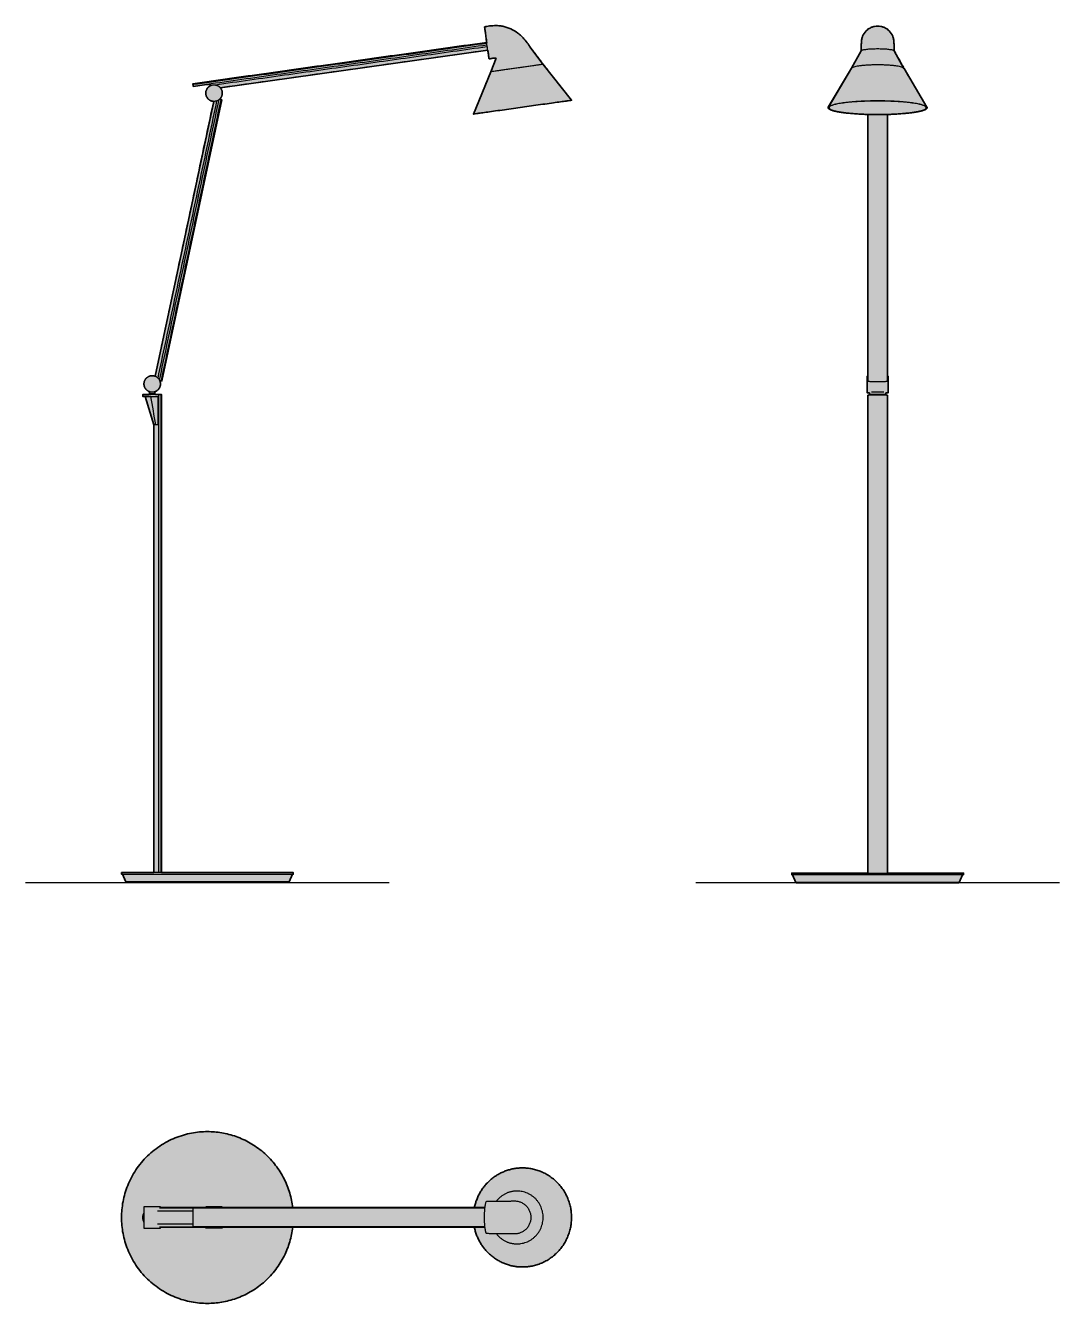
# Model space of a CAD drawing. Header units: millimetres. Extents: x 0 to 1565, y -637 to 1297.
import ezdxf

# ---------------------------------------------------------------- set-up
doc = ezdxf.new("R2010")
doc.units = ezdxf.units.MM
doc.layers.add('Blocks', color=7, linetype='Continuous')
doc.layers.add('Blocks$Fill', color=7, linetype='Continuous', true_color=0xffffff)
for name, color, linetype, lineweight, true_color in [('Blocks$Inner', 7, 'Continuous', 25, 0x007f00), ('Blocks$Outline', 7, 'Continuous', 35, 0xff3f3f), ('Groud', 7, 'Continuous', 25, 0x243775)]:
    doc.layers.add(name, color=color, linetype=linetype, lineweight=lineweight, true_color=true_color)

# ---------------------------------------------------------------- blocks, each defined once
blk = doc.blocks.new('NJP Floor Lamp Front')
at = {"layer": 'Blocks$Fill'}
blk.add_hatch(color=256, dxfattribs=at).paths.add_polyline_path([(398.1, -0.8), (398.1, -0.8), (398.1, -0.8), (398.1, -0.8), (398, -0.8), (397.6, -0.8), (396.1, -0.8), (389.5, -0.8), (362.2, -0.8), (275.3, -0.8), (188.4, -0.8), (161.1, -0.8), (154.5, -0.8), (152.9, -0.8), (152.6, -0.8), (152.5, -0.8), (152.4, -0.8), (152.4, -0.8), (152.4, -0.8), (152.4, 0), (151.8, 0), (151.7, 0), (151.6, 0), (151.6, 0), (151.6, 0), (151.6, 0), (151.6, 0), (151.6, 0), (151.6, 0), (146.6, 11.5), (145.6, 11.5), (145.4, 11.5), (145.3, 11.5), (145.3, 11.5), (145.3, 11.5), (145.3, 11.5), (145.3, 11.5), (145.3, 11.5), (145.3, 11.5), (145.3, 14), (145.3, 14), (145.3, 14), (145.3, 14), (145.4, 14), (145.7, 14), (147.1, 14), (153, 14), (177.5, 14), (260.3, 14), (260.3, 737.6), (260.3, 737.6), (261.5, 737.6), (262.8, 738.6), (262.8, 741.1), (259.4, 741.1), (259.4, 741.1), (259.4, 741.1), (259.4, 741.1), (259.4, 741.1), (259.4, 741.1), (259.4, 741.2), (259.4, 741.5), (259.4, 742.8), (259.4, 747.4), (259.4, 766.1), (259.4, 766.1), (260.5, 766.1), (260.5, 1162.3), (249.1, 1162.8), (238.4, 1163.5), (228.6, 1164.4), (224.2, 1164.9), (220.2, 1165.5), (215.3, 1166.3), (213.1, 1166.7), (211, 1167.2), (209.1, 1167.6), (207.4, 1168.1), (206.6, 1168.4), (205.8, 1168.6), (205.1, 1168.9), (204.4, 1169.1), (203.8, 1169.4), (203.5, 1169.5), (203.3, 1169.7), (203, 1169.8), (202.7, 1169.9), (202.5, 1170.1), (202.3, 1170.2), (202.1, 1170.3), (201.9, 1170.5), (201.7, 1170.6), (201.6, 1170.7), (201.5, 1170.7), (201.4, 1170.8), (201.3, 1170.9), (201.3, 1170.9), (201.2, 1171), (201.1, 1171.1), (201, 1171.1), (201, 1171.2), (200.9, 1171.3), (200.9, 1171.3), (200.8, 1171.4), (200.8, 1171.5), (200.7, 1171.5), (200.7, 1171.6), (200.6, 1171.7), (200.6, 1171.7), (200.6, 1171.7), (200.6, 1171.8), (200.6, 1171.8), (200.5, 1171.8), (200.5, 1171.9), (200.5, 1171.9), (200.5, 1171.9), (200.5, 1172), (200.5, 1172), (200.5, 1172), (200.4, 1172.1), (200.4, 1172.1), (200.4, 1172.1), (200.4, 1172.2), (200.4, 1172.2), (200.4, 1172.2), (200.4, 1172.3), (200.4, 1172.3), (200.4, 1172.3), (200.4, 1172.4), (200.4, 1172.4), (200.4, 1172.4), (200.4, 1172.5), (200.4, 1172.5), (200.4, 1172.5), (200.4, 1172.6), (200.4, 1172.6), (200.4, 1172.6), (200.4, 1172.7), (200.4, 1172.7), (200.4, 1172.7), (200.4, 1172.8), (200.4, 1172.8), (200.4, 1172.8), (200.4, 1172.9), (200.4, 1172.9), (200.4, 1172.9), (200.4, 1173), (200.4, 1173), (200.5, 1173), (200.5, 1173.1), (200.5, 1173.1), (200.5, 1173.1), (200.5, 1173.2), (200.5, 1173.2), (200.5, 1173.2), (200.5, 1173.3), (200.6, 1173.3), (200.6, 1173.3), (200.6, 1173.4), (200.7, 1173.5), (235.5, 1232.2), (250.4, 1258.7), (250.5, 1258.7), (250.5, 1258.7), (250.5, 1258.8), (250.5, 1258.8), (250.7, 1271.7), (250.7, 1272.5), (250.8, 1273.5), (250.9, 1274.1), (251, 1274.7), (251.1, 1275.4), (251.2, 1276.2), (251.3, 1276.7), (251.5, 1277.3), (251.6, 1277.9), (251.8, 1278.5), (252, 1279.1), (252.2, 1279.7), (252.4, 1280.3), (252.6, 1280.8), (252.8, 1281.4), (253.1, 1281.9), (253.4, 1282.5), (253.6, 1283), (253.9, 1283.5), (254.2, 1284.1), (254.6, 1284.6), (254.9, 1285.1), (255.2, 1285.6), (255.6, 1286.1), (255.9, 1286.5), (256.3, 1287), (256.7, 1287.5), (257.1, 1287.9), (257.5, 1288.4), (257.9, 1288.8), (258.4, 1289.2), (258.8, 1289.6), (259.3, 1290), (259.7, 1290.4), (260.2, 1290.8), (260.7, 1291.2), (261.2, 1291.5), (261.7, 1291.9), (262.2, 1292.2), (262.7, 1292.5), (263.2, 1292.8), (263.8, 1293.1), (264.3, 1293.4), (264.8, 1293.7), (265.4, 1293.9), (265.9, 1294.2), (266.5, 1294.4), (267.1, 1294.6), (267.6, 1294.8), (268.2, 1295), (268.8, 1295.1), (269.4, 1295.3), (270, 1295.4), (270.6, 1295.6), (271.2, 1295.7), (271.8, 1295.8), (272.4, 1295.8), (273, 1295.9), (273.6, 1296), (274.2, 1296), (274.8, 1296), (275.4, 1296), (276, 1296), (276.6, 1296), (277.2, 1296), (277.8, 1295.9), (278.4, 1295.8), (279, 1295.8), (279.6, 1295.7), (280.2, 1295.6), (280.8, 1295.4), (281.4, 1295.3), (281.9, 1295.1), (282.5, 1295), (283.1, 1294.8), (283.7, 1294.6), (284.2, 1294.4), (284.8, 1294.2), (285.3, 1293.9), (285.9, 1293.7), (286.4, 1293.4), (287, 1293.1), (287.5, 1292.8), (288, 1292.5), (288.5, 1292.2), (289.1, 1291.9), (289.6, 1291.5), (290, 1291.2), (290.5, 1290.8), (291, 1290.4), (291.5, 1290), (291.9, 1289.6), (292.4, 1289.2), (292.8, 1288.8), (293.2, 1288.4), (293.6, 1287.9), (294, 1287.5), (294.4, 1287), (294.8, 1286.5), (295.2, 1286.1), (295.5, 1285.6), (295.8, 1285.1), (296.2, 1284.6), (296.5, 1284.1), (296.8, 1283.5), (297.1, 1283), (297.4, 1282.5), (297.6, 1281.9), (297.9, 1281.4), (298.1, 1280.8), (298.3, 1280.3), (298.6, 1279.7), (298.8, 1279.1), (298.9, 1278.5), (299.1, 1277.9), (299.3, 1277.3), (299.4, 1276.7), (299.5, 1276.2), (299.7, 1275.4), (299.8, 1274.7), (299.9, 1274.1), (299.9, 1273.5), (300, 1272.5), (300, 1271.7), (300.1, 1268.9), (300.3, 1258.8), (300.3, 1258.8), (300.3, 1258.7), (300.3, 1258.7), (300.3, 1258.7), (315.2, 1232.1), (315.3, 1232.1), (350, 1173.5), (350.1, 1173.4), (350.1, 1173.3), (350.2, 1173.3), (350.2, 1173.3), (350.2, 1173.2), (350.2, 1173.2), (350.2, 1173.2), (350.2, 1173.1), (350.3, 1173.1), (350.3, 1173.1), (350.3, 1173), (350.3, 1173), (350.3, 1173), (350.3, 1172.9), (350.3, 1172.9), (350.3, 1172.9), (350.3, 1172.8), (350.3, 1172.8), (350.3, 1172.8), (350.4, 1172.7), (350.4, 1172.7), (350.4, 1172.7), (350.4, 1172.6), (350.4, 1172.6), (350.4, 1172.6), (350.4, 1172.5), (350.4, 1172.5), (350.4, 1172.5), (350.4, 1172.4), (350.4, 1172.4), (350.4, 1172.4), (350.4, 1172.3), (350.3, 1172.3), (350.3, 1172.3), (350.3, 1172.2), (350.3, 1172.2), (350.3, 1172.2), (350.3, 1172.1), (350.3, 1172.1), (350.3, 1172.1), (350.3, 1172), (350.3, 1172), (350.3, 1172), (350.2, 1171.9), (350.2, 1171.9), (350.2, 1171.9), (350.2, 1171.8), (350.2, 1171.8), (350.2, 1171.8), (350.1, 1171.7), (350.1, 1171.7), (350.1, 1171.7), (350.1, 1171.6), (350, 1171.5), (350, 1171.5), (349.9, 1171.4), (349.9, 1171.3), (349.8, 1171.3), (349.7, 1171.2), (349.7, 1171.1), (349.6, 1171.1), (349.5, 1171), (349.5, 1170.9), (349.4, 1170.9), (349.3, 1170.8), (349.2, 1170.7), (349.1, 1170.7), (349.1, 1170.6), (348.9, 1170.5), (348.7, 1170.3), (348.5, 1170.2), (348.2, 1170.1), (348, 1169.9), (347.7, 1169.8), (347.5, 1169.7), (347.2, 1169.5), (346.9, 1169.4), (346.3, 1169.1), (345.6, 1168.9), (344.9, 1168.6), (344.2, 1168.4), (343.4, 1168.1), (341.6, 1167.6), (339.7, 1167.2), (337.6, 1166.7), (335.4, 1166.3), (330.5, 1165.5), (326.5, 1164.9), (322.1, 1164.4), (312.5, 1163.5), (301.8, 1162.8), (290.5, 1162.3), (290.5, 766.1), (291.4, 766.1), (291.4, 766.1), (291.4, 747.4), (291.4, 742.8), (291.4, 741.5), (291.4, 741.2), (291.4, 741.1), (291.4, 741.1), (291.4, 741.1), (291.4, 741.1), (291.4, 741.1), (291.4, 741.1), (287.8, 741.1), (287.8, 738.6), (288.8, 737.6), (290.2, 737.6), (290.3, 737.6), (290.3, 14), (373.1, 14), (397.6, 14), (403.5, 14), (404.8, 14), (405.2, 14), (405.3, 14), (405.3, 14), (405.3, 14), (405.3, 14), (405.3, 11.5), (405.3, 11.5), (405.3, 11.5), (405.3, 11.5), (405.3, 11.5), (405.3, 11.5), (405.3, 11.5), (405.2, 11.5), (405, 11.5), (403.9, 11.5), (398.9, 0), (398.9, 0), (398.9, 0), (398.9, 0), (398.9, 0), (398.9, 0), (398.9, 0), (398.9, 0), (398.7, 0), (398.1, 0)], flags=0)
at = {"layer": 'Blocks$Inner'}
for points in [[(200.6, 1173.4), (235.5, 1232.2), (250.4, 1258.7)], [(259.4, 741.1), (262.8, 741.1), (262.8, 738.6)], [(260.3, 737.6), (260.3, 737.6), (260.3, 14)], [(291.4, 741.1), (287.8, 741.1), (287.8, 738.6)], [(290.2, 737.6), (290.3, 737.6), (290.3, 14)]]:
    blk.add_lwpolyline(points, dxfattribs=at)
for points, knots in [([(250.5, 1258.8), (250.5, 1259.1), (250.5, 1259.4), (250.5, 1259.7), (250.5, 1260.7), (250.5, 1261.6), (250.5, 1262.5), (250.5, 1263.4), (250.5, 1264.2), (250.6, 1265), (250.6, 1266.5), (250.6, 1267.8), (250.6, 1268.9), (250.6, 1270.2), (250.7, 1270.8), (250.7, 1271.7), (250.7, 1272.1), (250.7, 1272.7), (250.8, 1273.5), (250.9, 1274.2), (251, 1275.1), (251.2, 1276.2), (251.5, 1277.7), (252, 1279.4), (252.6, 1280.8), (253.8, 1283.8), (255.7, 1286.5), (257.9, 1288.8), (259.1, 1290), (260.3, 1291), (261.7, 1291.9), (263, 1292.8), (264.5, 1293.5), (265.9, 1294.2), (267.4, 1294.8), (269, 1295.2), (270.6, 1295.6), (272.1, 1295.9), (273.8, 1296), (275.4, 1296), (277, 1296), (278.6, 1295.9), (280.2, 1295.6), (281.8, 1295.2), (283.3, 1294.8), (284.8, 1294.2), (286.3, 1293.5), (287.7, 1292.8), (289.1, 1291.9), (290.4, 1291), (291.6, 1290), (292.8, 1288.8), (295.1, 1286.5), (296.9, 1283.8), (298.1, 1280.8), (298.7, 1279.4), (299.2, 1277.7), (299.5, 1276.2), (299.7, 1275.1), (299.9, 1274.2), (299.9, 1273.5), (300, 1272.7), (300, 1272.1), (300, 1271.7), (300.1, 1270.8), (300.1, 1270.2), (300.1, 1268.9), (300.1, 1267.8), (300.2, 1266.5), (300.2, 1265), (300.2, 1264.2), (300.2, 1263.4), (300.2, 1262.5), (300.2, 1261.6), (300.2, 1260.7), (300.2, 1259.7), (300.2, 1259.4), (300.2, 1259.1), (300.3, 1258.8)], [11.435764, 11.435764, 11.435764, 11.435764, 12.657128, 12.657128, 12.657128, 16.509609, 16.509609, 16.509609, 20.303398, 20.303398, 20.303398, 27.69905, 27.69905, 27.69905, 34.976058, 34.976058, 34.976058, 38.93503, 38.93503, 38.93503, 42.14466, 42.14466, 42.14466, 47.092955, 47.092955, 47.092955, 56.844375, 56.844375, 56.844375, 61.689657, 61.689657, 61.689657, 66.534112, 66.534112, 66.534112, 71.378317, 71.378317, 71.378317, 76.222419, 76.222419, 76.222419, 81.066521, 81.066521, 81.066521, 85.910726, 85.910726, 85.910726, 90.755181, 90.755181, 90.755181, 95.600463, 95.600463, 95.600463, 105.351883, 105.351883, 105.351883, 110.300178, 110.300178, 110.300178, 113.509808, 113.509808, 113.509808, 117.46878, 117.46878, 117.46878, 124.745788, 124.745788, 124.745788, 132.14144, 132.14144, 132.14144, 135.935229, 135.935229, 135.935229, 139.78771, 139.78771, 139.78771, 141.006193, 141.006193, 141.006193, 141.006193]), ([(265.8, 738.6), (265, 738.6), (264.2, 738.6), (263.1, 738.6), (262.8, 738.6), (262.8, 738.6)], [4.789815, 4.789815, 4.789815, 4.789815, 7.153656, 7.153656, 9.517294, 9.517294, 9.517294, 9.517294]), ([(262.8, 738.6), (262.8, 738.6), (262.9, 738.6), (263.2, 738.6), (263.4, 738.6), (263.9, 738.6), (264.3, 738.6), (265, 738.6), (265.4, 738.6), (265.8, 738.6)], [9.517294, 9.517294, 9.517294, 9.517294, 10.7091, 10.7091, 11.881033, 11.881033, 13.052966, 13.052966, 14.244773, 14.244773, 14.244773, 14.244773]), ([(284.8, 738.6), (285.2, 738.6), (285.6, 738.6), (286.3, 738.6), (286.6, 738.6), (287.2, 738.6), (287.4, 738.6), (287.7, 738.6), (287.8, 738.6), (287.8, 738.6)], [-4.727479, -4.727479, -4.727479, -4.727479, -3.535673, -3.535673, -2.363739, -2.363739, -1.191806, -1.191806, 0, 0, 0, 0]), ([(287.8, 738.6), (287.8, 738.6), (287.5, 738.6), (286.3, 738.6), (285.6, 738.6), (284.8, 738.6)], [0, 0, 0, 0, 2.363739, 2.363739, 4.727479, 4.727479, 4.727479, 4.727479])]:
    blk.add_open_spline(points, degree=3, knots=knots, dxfattribs=at)
for points, weights in [([(250.4, 1258.7), (252.2, 1261.9), (275.4, 1261.9)], [1, 0.734192836216, 1]), ([(275.4, 1261.9), (298.5, 1261.9), (300.3, 1258.7)], [1, 0.734192836216, 1]), ([(275.4, 1237.3), (238.5, 1237.3), (235.5, 1232.2)], [1, 0.735637441934, 1]), ([(315.2, 1232.2), (312.2, 1237.3), (275.4, 1237.3)], [1, 0.735637441934, 1]), ([(315.2, 1232.1), (315.3, 1232.1), (315.3, 1232.1)], [1, 0.999230717983, 0.99847556437]), ([(200.6, 1173.4), (206.3, 1183), (275.4, 1183)], [1, 0.735637441934, 1]), ([(275.4, 1182.8), (207.7, 1182.8), (202.1, 1173.4)], [1, 0.735637441934, 1]), ([(275.4, 1183), (344.4, 1183), (350.1, 1173.4)], [1, 0.735637441934, 1]), ([(348.6, 1173.4), (343, 1182.8), (275.4, 1182.8)], [1, 0.735637441934, 1]), ([(260.5, 758.6), (260.5, 758.5), (260.9, 758.4)], [1, 0.859369599883, 1]), ([(260.9, 758.4), (275.5, 758.1), (290, 758.4)], [1, 0.992051521344, 1]), ([(290, 758.4), (290.5, 758.5), (290.5, 758.6)], [1, 0.829037572556, 1]), ([(259.4, 747.4), (259.4, 741.1), (259.4, 741.1)], [1, 0.866025403784, 1]), ([(262.8, 737.6), (261.6, 737.6), (260.3, 737.6)], [0.998537945992, 0.999203133121, 1]), ([(275.3, 737.6), (266.8, 737.6), (262.8, 737.6)], [1, 0.801844063244, 0.871811611427]), ([(290.2, 737.6), (282.8, 737.6), (275.3, 737.6)], [1, 0.995177718505, 0.995177718525]), ([(291.4, 747.4), (291.4, 741.1), (291.4, 741.1)], [1, 0.866025403784, 1]), ([(145.3, 14), (145.3, 14), (275.3, 14)], [1, 0.707106781187, 1]), ([(275.3, 11.5), (145.3, 11.5), (145.3, 11.5)], [1, 0.707106781187, 1]), ([(275.3, 0), (151.6, 0), (151.6, 0)], [1, 0.707106781187, 1]), ([(275.3, 14), (405.3, 14), (405.3, 14)], [1, 0.707106781187, 1]), ([(405.3, 11.5), (405.3, 11.5), (275.3, 11.5)], [1, 0.707106781187, 1]), ([(398.9, 0), (398.9, 0), (275.3, 0)], [1, 0.707106781187, 1]), ([(152.4, -0.8), (152.4, -0.8), (275.3, -0.8)], [1, 0.707106781187, 1]), ([(275.3, -0.8), (398.1, -0.8), (398.1, -0.8)], [1, 0.707106781187, 1])]:
    blk.add_rational_spline(points, weights, degree=2, dxfattribs=at)
for points, degree in [([(300.3, 1258.7), (315.2, 1232.1)], 1), ([(350.1, 1173.4), (315.2, 1232.2)], 1), ([(260.5, 1162.3), (260.5, 758.6)], 1), ([(260.9, 758.4), (260.9, 1162.3)], 1), ([(290, 758.4), (290, 1162.3)], 1), ([(290.5, 758.6), (290.5, 1162.3)], 1), ([(260.5, 766.1), (259.4, 766.1)], 1), ([(290.5, 766.1), (291.4, 766.1)], 1), ([(260.3, 737.6), (260.3, 14)], 1), ([(262.8, 738.6), (262.4, 738.3), (261.9, 737.9), (261.5, 737.6)], 3), ([(284.8, 741.8), (265.8, 741.8)], 1), ([(284.8, 738.6), (265.8, 738.6)], 1), ([(287.8, 738.6), (288.1, 738.3), (288.5, 737.9), (288.8, 737.6)], 3), ([(290.2, 14), (290.2, 737.6)], 1), ([(145.3, 11.5), (145.3, 14)], 1), ([(151.6, 0), (146.6, 11.5)], 1), ([(152.4, 0), (152.4, -0.8)], 1), ([(398.1, -0.8), (398.1, 0)], 1), ([(403.9, 11.5), (398.9, 0)], 1), ([(405.3, 14), (405.3, 11.5)], 1)]:
    blk.add_open_spline(points, degree=degree, dxfattribs=at)
for points, weights, knots in [([(275.4, 1162.1), (242.5, 1162.1), (220.2, 1165.5), (197.9, 1168.8), (200.6, 1173.4)], [1, 0.915798965299, 1, 0.915798965299, 1], [471.238898, 471.238898, 471.238898, 533.234442, 533.234442, 595.229985, 595.229985, 595.229985]), ([(202.1, 1173.4), (199.5, 1168.9), (221.3, 1165.6), (243.1, 1162.3), (275.4, 1162.3)], [1, 0.915798965299, 1, 0.915798965299, 1], [571.209915, 571.209915, 571.209915, 631.965547, 631.965547, 692.72118, 692.72118, 692.72118]), ([(350.1, 1173.4), (352.8, 1168.8), (330.5, 1165.5), (308.3, 1162.1), (275.4, 1162.1)], [1, 0.915798965299, 1, 0.915798965299, 1], [347.247811, 347.247811, 347.247811, 409.243354, 409.243354, 471.238898, 471.238898, 471.238898]), ([(275.4, 1162.3), (307.6, 1162.3), (329.4, 1165.6), (351.3, 1168.9), (348.6, 1173.4)], [1, 0.915798965299, 1, 0.915798965299, 1], [230.90706, 230.90706, 230.90706, 291.662693, 291.662693, 352.418325, 352.418325, 352.418325]), ([(259.4, 766.1), (259.4, 766.1), (259.4, 759.9), (259.4, 753.6), (259.4, 747.4)], [1, 0.866025403784, 1, 0.866025403784, 1], [-0.01, -0.01, -0.01, 13.079969, 13.079969, 26.169939, 26.169939, 26.169939]), ([(291.4, 766.1), (291.4, 766.1), (291.4, 759.9), (291.4, 753.6), (291.4, 747.4)], [1, 0.866025403784, 1, 0.866025403784, 1], [32.01, 32.01, 32.01, 45.099969, 45.099969, 58.189939, 58.189939, 58.189939])]:
    blk.add_rational_spline(points, weights, degree=2, knots=knots, dxfattribs=at)
at = {"layer": 'Blocks$Outline'}
for points in [[(235.5, 1232.2), (250.4, 1258.7)], [(300.3, 1258.7), (315.2, 1232.1)], [(200.7, 1173.5), (235.5, 1232.2)], [(315.3, 1232.1), (350, 1173.5)], [(260.5, 766.1), (260.5, 1162.3)], [(290.5, 1162.3), (290.5, 766.1)], [(259.4, 766.1), (260.5, 766.1)], [(290.5, 766.1), (291.4, 766.1)], [(262.8, 741.1), (259.4, 741.1)], [(260.3, 14), (260.3, 737.6)], [(260.3, 737.6), (260.3, 737.6)], [(260.3, 737.6), (261.5, 737.6)], [(261.5, 737.6), (262.8, 738.6)], [(262.8, 738.6), (262.8, 741.1)], [(291.4, 741.1), (287.8, 741.1)], [(287.8, 741.1), (287.8, 738.6)], [(287.8, 738.6), (288.8, 737.6)], [(288.8, 737.6), (290.2, 737.6)], [(290.2, 737.6), (290.3, 737.6)], [(290.3, 737.6), (290.3, 14)], [(145.3, 11.5), (145.3, 14)], [(151.6, 0), (146.6, 11.5)], [(152.4, -0.8), (152.4, 0)], [(398.1, 0), (398.1, -0.8)], [(403.9, 11.5), (398.9, 0)], [(405.3, 14), (405.3, 11.5)]]:
    blk.add_lwpolyline(points, dxfattribs=at)
blk.add_open_spline([(250.5, 1258.8), (250.5, 1259.1), (250.5, 1259.4), (250.5, 1259.7), (250.5, 1260.7), (250.5, 1261.6), (250.5, 1262.5), (250.5, 1263.4), (250.5, 1264.2), (250.6, 1265), (250.6, 1266.5), (250.6, 1267.8), (250.6, 1268.9), (250.6, 1270.2), (250.7, 1270.8), (250.7, 1271.7), (250.7, 1272.1), (250.7, 1272.7), (250.8, 1273.5), (250.9, 1274.2), (251, 1275.1), (251.2, 1276.2), (251.5, 1277.7), (252, 1279.4), (252.6, 1280.8), (253.8, 1283.8), (255.7, 1286.5), (257.9, 1288.8), (259.1, 1290), (260.3, 1291), (261.7, 1291.9), (263, 1292.8), (264.5, 1293.5), (265.9, 1294.2), (267.4, 1294.8), (269, 1295.2), (270.6, 1295.6), (272.1, 1295.9), (273.8, 1296), (275.4, 1296), (277, 1296), (278.6, 1295.9), (280.2, 1295.6), (281.8, 1295.2), (283.3, 1294.8), (284.8, 1294.2), (286.3, 1293.5), (287.7, 1292.8), (289.1, 1291.9), (290.4, 1291), (291.6, 1290), (292.8, 1288.8), (295.1, 1286.5), (296.9, 1283.8), (298.1, 1280.8), (298.7, 1279.4), (299.2, 1277.7), (299.5, 1276.2), (299.7, 1275.1), (299.9, 1274.2), (299.9, 1273.5), (300, 1272.7), (300, 1272.1), (300, 1271.7), (300.1, 1270.8), (300.1, 1270.2), (300.1, 1268.9), (300.1, 1267.8), (300.2, 1266.5), (300.2, 1265), (300.2, 1264.2), (300.2, 1263.4), (300.2, 1262.5), (300.2, 1261.6), (300.2, 1260.7), (300.2, 1259.7), (300.2, 1259.4), (300.2, 1259.1), (300.3, 1258.8)], degree=3, knots=[11.435764, 11.435764, 11.435764, 11.435764, 12.657128, 12.657128, 12.657128, 16.509609, 16.509609, 16.509609, 20.303398, 20.303398, 20.303398, 27.69905, 27.69905, 27.69905, 34.976058, 34.976058, 34.976058, 38.93503, 38.93503, 38.93503, 42.14466, 42.14466, 42.14466, 47.092955, 47.092955, 47.092955, 56.844375, 56.844375, 56.844375, 61.689657, 61.689657, 61.689657, 66.534112, 66.534112, 66.534112, 71.378317, 71.378317, 71.378317, 76.222419, 76.222419, 76.222419, 81.066521, 81.066521, 81.066521, 85.910726, 85.910726, 85.910726, 90.755181, 90.755181, 90.755181, 95.600463, 95.600463, 95.600463, 105.351883, 105.351883, 105.351883, 110.300178, 110.300178, 110.300178, 113.509808, 113.509808, 113.509808, 117.46878, 117.46878, 117.46878, 124.745788, 124.745788, 124.745788, 132.14144, 132.14144, 132.14144, 135.935229, 135.935229, 135.935229, 139.78771, 139.78771, 139.78771, 141.006193, 141.006193, 141.006193, 141.006193], dxfattribs=at)
for points, weights in [([(250.4, 1258.7), (250.5, 1258.7), (250.5, 1258.8)], [1, 0.996472415709, 0.993038462085]), ([(300.3, 1258.8), (300.3, 1258.7), (300.3, 1258.7)], [0.992875747139, 0.99638881292, 1]), ([(315.2, 1232.1), (315.3, 1232.1), (315.3, 1232.1)], [1, 0.99923197378, 0.998478029875]), ([(200.6, 1173.4), (200.7, 1173.5), (200.7, 1173.5)], [1, 0.997936216954, 0.995904656327]), ([(350, 1173.5), (350.1, 1173.5), (350.1, 1173.4)], [0.99590465629, 0.997936216936, 1]), ([(259.4, 741.1), (259.4, 741.1), (259.4, 747.4)], [1, 0.866025403784, 1]), ([(291.4, 747.4), (291.4, 741.1), (291.4, 741.1)], [1, 0.866025403784, 1]), ([(145.3, 14), (145.3, 14), (260.3, 14)], [1, 0.730522664409, 0.956912284641]), ([(146.6, 11.5), (145.3, 11.5), (145.3, 11.5)], [0.9476606551, 0.970948832615, 1]), ([(152.4, 0), (151.6, 0), (151.6, 0)], [0.95752252035, 0.976946771841, 1]), ([(290.3, 14), (405.3, 14), (405.3, 14)], [0.956912284329, 0.730522664595, 1]), ([(398.9, 0), (398.9, 0), (398.1, 0)], [1, 0.976946771841, 0.95752252035]), ([(405.3, 11.5), (405.3, 11.5), (403.9, 11.5)], [1, 0.970948832615, 0.9476606551]), ([(275.3, -0.8), (152.4, -0.8), (152.4, -0.8)], [1, 0.707106781187, 1]), ([(398.1, -0.8), (398.1, -0.8), (275.3, -0.8)], [1, 0.707106781187, 1])]:
    blk.add_rational_spline(points, weights, degree=2, dxfattribs=at)
for points, weights, knots in [([(260.5, 1162.3), (260.5, 1162.3), (236.7, 1163), (220.2, 1165.5), (197.9, 1168.8), (200.6, 1173.4)], [0.968904065503, 0.968904047219, 0.936375145449, 1, 0.915798965299, 1], [15.149805, 15.149805, 15.149805, 15.149831, 61.995544, 61.995544, 123.991087, 123.991087, 123.991087]), ([(350.1, 1173.4), (352.8, 1168.8), (330.5, 1165.5), (314.2, 1163), (290.5, 1162.3)], [1, 0.915798965299, 1, 0.936701242188, 0.968573113924], [111.628362, 111.628362, 111.628362, 173.623905, 173.623905, 220.229519, 220.229519, 220.229519]), ([(259.4, 747.4), (259.4, 753.6), (259.4, 759.9), (259.4, 766.1), (259.4, 766.1)], [1, 0.866025403784, 1, 0.866025403784, 1], [-39.269908, -39.269908, -39.269908, -26.179939, -26.179939, -13.089969, -13.089969, -13.089969]), ([(291.4, 766.1), (291.4, 766.1), (291.4, 759.9), (291.4, 753.6), (291.4, 747.4)], [1, 0.866025403784, 1, 0.866025403784, 1], [-26.179939, -26.179939, -26.179939, -13.089969, -13.089969, 0, 0, 0])]:
    blk.add_rational_spline(points, weights, degree=2, knots=knots, dxfattribs=at)
blk = doc.blocks.new('NJP Floor Lamp Top')
at = {"layer": 'Blocks$Fill'}
blk.add_hatch(color=256, dxfattribs=at).paths.add_polyline_path([(681.3, 0.1), (681.3, -1.6), (681.2, -3.3), (681.1, -5), (681, -6.7), (680.8, -8.4), (680.6, -10.1), (680.4, -11.8), (680.1, -13.6), (679.7, -15.3), (679.3, -17.1), (678.9, -18.8), (678.4, -20.6), (677.9, -22.3), (677.4, -24), (676.8, -25.8), (676.1, -27.5), (675.4, -29.3), (674.6, -31), (673.9, -32.7), (673, -34.4), (672.1, -36), (671.2, -37.7), (670.2, -39.3), (669.2, -41), (668.1, -42.6), (667, -44.1), (665.9, -45.7), (664.7, -47.2), (663.5, -48.7), (662.2, -50.1), (660.9, -51.6), (659.6, -53), (658.2, -54.3), (656.8, -55.6), (655.3, -56.9), (653.9, -58.1), (652.4, -59.3), (650.8, -60.5), (649.3, -61.6), (647.7, -62.7), (646.1, -63.7), (644.5, -64.7), (642.8, -65.6), (641.2, -66.5), (639.5, -67.4), (637.8, -68.2), (636.1, -68.9), (634.4, -69.7), (632.7, -70.3), (630.9, -70.9), (629.2, -71.5), (627.5, -72), (625.7, -72.5), (624, -72.9), (622.3, -73.3), (620.6, -73.7), (618.8, -74), (617.1, -74.2), (615.4, -74.4), (613.7, -74.6), (612, -74.7), (610.4, -74.8), (608.7, -74.9), (607, -74.9), (605.6, -74.9), (604.2, -74.9), (602.7, -74.8), (601.3, -74.7), (599.8, -74.6), (598.4, -74.4), (596.9, -74.2), (595.4, -74), (593.9, -73.7), (592.4, -73.5), (590.9, -73.1), (589.4, -72.8), (587.9, -72.4), (586.4, -72), (584.9, -71.5), (583.5, -71), (582, -70.5), (580.5, -70), (579, -69.4), (577.5, -68.7), (576.1, -68.1), (574.6, -67.4), (573.1, -66.7), (571.7, -65.9), (570.3, -65.1), (568.9, -64.3), (567.5, -63.4), (566.1, -62.5), (564.7, -61.6), (563.4, -60.6), (562.1, -59.6), (560.8, -58.6), (559.5, -57.5), (558.2, -56.4), (557, -55.3), (555.8, -54.2), (554.6, -53), (553.4, -51.8), (552.3, -50.6), (551.2, -49.3), (550.1, -48.1), (549, -46.8), (548, -45.4), (547, -44.1), (546.1, -42.7), (545.2, -41.4), (544.3, -40), (543.4, -38.6), (542.6, -37.2), (541.8, -35.7), (541, -34.3), (540.3, -32.8), (539.6, -31.3), (538.9, -29.9), (538.3, -28.4), (537.7, -26.9), (537.2, -25.4), (536.7, -23.9), (536.2, -22.4), (535.7, -20.8), (535.3, -19.3), (534.9, -17.8), (534.6, -16.3), (534.2, -14.8), (259.2, -14.8), (258.8, -17.6), (258.4, -20.3), (257.9, -23.1), (257.4, -25.9), (256.8, -28.7), (256.1, -31.5), (255.4, -34.2), (254.6, -37), (253.7, -39.8), (252.8, -42.6), (251.8, -45.4), (250.8, -48.2), (249.6, -50.9), (248.4, -53.7), (247.1, -56.4), (245.8, -59.1), (244.4, -61.8), (242.9, -64.4), (241.4, -67.1), (239.8, -69.7), (238.1, -72.2), (236.4, -74.8), (234.5, -77.3), (232.7, -79.7), (230.8, -82.1), (228.8, -84.5), (226.7, -86.8), (224.6, -89.1), (222.5, -91.4), (220.3, -93.5), (218, -95.7), (215.7, -97.7), (213.4, -99.7), (211, -101.7), (208.5, -103.6), (206.1, -105.4), (203.5, -107.2), (201, -108.9), (198.4, -110.5), (195.8, -112.1), (193.1, -113.6), (190.5, -115.1), (187.8, -116.5), (185.1, -117.8), (182.3, -119), (179.6, -120.2), (176.8, -121.3), (174.1, -122.3), (171.3, -123.3), (168.5, -124.2), (165.7, -125), (162.9, -125.8), (160.1, -126.5), (157.3, -127.1), (154.5, -127.7), (151.8, -128.2), (149, -128.6), (146.2, -129), (143.5, -129.3), (140.7, -129.6), (138, -129.8), (135.3, -129.9), (132.7, -130), (130, -130), (127.1, -130), (124.2, -129.9), (121.3, -129.7), (118.3, -129.5), (115.3, -129.2), (112.4, -128.8), (109.4, -128.4), (106.3, -127.8), (103.3, -127.2), (100.3, -126.6), (97.3, -125.8), (94.2, -125), (91.2, -124.1), (88.2, -123.1), (85.2, -122), (82.1, -120.9), (79.2, -119.6), (76.2, -118.3), (73.2, -116.9), (70.3, -115.5), (67.4, -113.9), (64.5, -112.3), (61.7, -110.6), (58.9, -108.8), (56.1, -106.9), (53.4, -105), (50.7, -103), (48.1, -100.9), (45.5, -98.8), (43, -96.6), (40.5, -94.3), (38.1, -91.9), (35.7, -89.5), (33.4, -87), (31.2, -84.5), (29.1, -81.9), (27, -79.3), (25, -76.6), (23.1, -73.9), (21.2, -71.1), (19.4, -68.3), (17.7, -65.5), (16.1, -62.6), (14.5, -59.7), (13.1, -56.8), (11.7, -53.8), (10.4, -50.8), (9.1, -47.9), (8, -44.8), (6.9, -41.8), (5.9, -38.8), (5, -35.8), (4.2, -32.7), (3.4, -29.7), (2.8, -26.7), (2.2, -23.7), (1.6, -20.6), (1.2, -17.6), (0.8, -14.7), (0.5, -11.7), (0.3, -8.7), (0.1, -5.8), (0, -2.9), (0, 0), (0, 2.9), (0.1, 5.8), (0.3, 8.7), (0.5, 11.7), (0.8, 14.7), (1.2, 17.6), (1.6, 20.6), (2.2, 23.7), (2.8, 26.7), (3.4, 29.7), (4.2, 32.7), (5, 35.8), (5.9, 38.8), (6.9, 41.8), (8, 44.8), (9.1, 47.9), (10.4, 50.8), (11.7, 53.8), (13.1, 56.8), (14.5, 59.7), (16.1, 62.6), (17.7, 65.5), (19.4, 68.3), (21.2, 71.1), (23.1, 73.9), (25, 76.6), (27, 79.3), (29.1, 81.9), (31.2, 84.5), (33.4, 87), (35.7, 89.5), (38.1, 91.9), (40.5, 94.3), (43, 96.6), (45.5, 98.8), (48.1, 100.9), (50.7, 103), (53.4, 105), (56.1, 106.9), (58.9, 108.8), (61.7, 110.6), (64.5, 112.3), (67.4, 113.9), (70.3, 115.5), (73.2, 116.9), (76.2, 118.3), (79.2, 119.6), (82.1, 120.9), (85.2, 122), (88.2, 123.1), (91.2, 124.1), (94.2, 125), (97.3, 125.8), (100.3, 126.6), (103.3, 127.2), (106.3, 127.8), (109.4, 128.4), (112.4, 128.8), (115.3, 129.2), (118.3, 129.5), (121.3, 129.7), (124.2, 129.9), (127.1, 130), (130, 130), (132.7, 130), (135.3, 129.9), (138, 129.8), (140.7, 129.6), (143.4, 129.3), (146.2, 129), (148.9, 128.6), (151.7, 128.2), (154.5, 127.7), (157.3, 127.1), (160, 126.5), (162.8, 125.8), (165.6, 125), (168.4, 124.2), (171.2, 123.3), (174, 122.3), (176.7, 121.3), (179.5, 120.2), (182.2, 119.1), (184.9, 117.8), (187.7, 116.5), (190.3, 115.1), (193, 113.7), (195.6, 112.2), (198.3, 110.6), (200.8, 109), (203.4, 107.3), (205.9, 105.5), (208.4, 103.7), (210.8, 101.8), (213.2, 99.9), (215.6, 97.9), (217.9, 95.8), (220.1, 93.7), (222.3, 91.5), (224.5, 89.3), (226.6, 87), (228.6, 84.7), (230.6, 82.4), (232.5, 79.9), (234.4, 77.5), (236.2, 75), (237.9, 72.5), (239.6, 69.9), (241.2, 67.3), (242.8, 64.7), (244.2, 62.1), (245.6, 59.4), (247, 56.7), (248.3, 54), (249.5, 51.2), (250.6, 48.5), (251.7, 45.7), (252.7, 43), (253.6, 40.2), (254.5, 37.4), (255.3, 34.6), (256, 31.8), (256.7, 29), (257.3, 26.3), (257.9, 23.5), (258.3, 20.7), (258.8, 17.9), (259.1, 15.2), (534.3, 15.2), (534.6, 16.7), (535, 18.2), (535.4, 19.7), (535.8, 21.2), (536.2, 22.7), (536.7, 24.2), (537.3, 25.7), (537.8, 27.2), (538.4, 28.7), (539, 30.2), (539.7, 31.7), (540.4, 33.2), (541.1, 34.6), (541.9, 36.1), (542.7, 37.5), (543.5, 38.9), (544.4, 40.3), (545.3, 41.7), (546.2, 43.1), (547.1, 44.4), (548.1, 45.7), (549.1, 47.1), (550.2, 48.3), (551.3, 49.6), (552.4, 50.9), (553.5, 52.1), (554.7, 53.3), (555.9, 54.4), (557.1, 55.6), (558.3, 56.7), (559.6, 57.8), (560.9, 58.8), (562.2, 59.8), (563.5, 60.8), (564.8, 61.8), (566.2, 62.7), (567.6, 63.6), (569, 64.5), (570.4, 65.3), (571.8, 66.1), (573.2, 66.9), (574.7, 67.6), (576.1, 68.3), (577.6, 68.9), (579.1, 69.6), (580.5, 70.1), (582, 70.7), (583.5, 71.2), (585, 71.7), (586.5, 72.2), (588, 72.6), (589.5, 73), (591, 73.3), (592.5, 73.6), (593.9, 73.9), (595.4, 74.2), (596.9, 74.4), (598.4, 74.6), (599.8, 74.7), (601.3, 74.9), (602.8, 75), (604.2, 75), (605.6, 75.1), (607, 75.1), (608.7, 75.1), (610.4, 75), (612, 74.9), (613.7, 74.8), (615.4, 74.6), (617.1, 74.4), (618.8, 74.1), (620.6, 73.8), (622.3, 73.5), (624, 73.1), (625.7, 72.7), (627.5, 72.2), (629.2, 71.7), (630.9, 71.1), (632.7, 70.5), (634.4, 69.8), (636.1, 69.1), (637.8, 68.4), (639.5, 67.6), (641.2, 66.7), (642.8, 65.8), (644.5, 64.9), (646.1, 63.9), (647.7, 62.9), (649.3, 61.8), (650.8, 60.7), (652.4, 59.5), (653.9, 58.3), (655.3, 57.1), (656.8, 55.8), (658.2, 54.5), (659.6, 53.1), (660.9, 51.7), (662.2, 50.3), (663.5, 48.8), (664.7, 47.4), (665.9, 45.8), (667, 44.3), (668.1, 42.7), (669.2, 41.1), (670.2, 39.5), (671.2, 37.9), (672.1, 36.2), (673, 34.5), (673.9, 32.8), (674.6, 31.1), (675.4, 29.4), (676.1, 27.7), (676.8, 26), (677.4, 24.2), (677.9, 22.5), (678.4, 20.7), (678.9, 19), (679.3, 17.2), (679.7, 15.5), (680.1, 13.7), (680.4, 12), (680.6, 10.3), (680.8, 8.5), (681, 6.8), (681.1, 5.1), (681.2, 3.4), (681.3, 1.7)], flags=0)
at = {"layer": 'Blocks$Inner'}
blk.add_lwpolyline([(58.2, -14.8), (108.4, -14.8), (550.2, -14.8)], dxfattribs=at)
for points, weights, knots in [([(0, 0), (0, 130), (130, 130), (245.6, 130), (259.1, 15.2)], [1, 0.707106781187, 1, 0.73082924721, 0.956397802151], [408.407045, 408.407045, 408.407045, 612.610567, 612.610567, 800.274919, 800.274919, 800.274919]), ([(681.3, 0.1), (681.3, 75.1), (607, 75.1), (546.5, 75.1), (534.3, 15.2)], [1, 0.707106781187, 1, 0.747587782358, 0.930227819412], [235.619449, 235.619449, 235.619449, 353.429174, 353.429174, 454.956324, 454.956324, 454.956324]), ([(638.3, 0.1), (638.3, 40.1), (598.7, 40.1), (579.4, 40.1), (567.5, 24.7)], [1, 0.707106781187, 1, 0.832059485909, 0.856708041564], [125.663706, 125.663706, 125.663706, 188.495559, 188.495559, 224.522388, 224.522388, 224.522388]), ([(592.8, 25), (593.9, 25.1), (595, 25.1), (619.7, 25.1), (619.7, 0.1)], [0.96636000187, 0.982084109646, 1, 0.707106781187, 1], [44.964808, 44.964808, 44.964808, 47.366898, 47.366898, 86.636829, 86.636829, 86.636829]), ([(259.2, -14.8), (246, -130), (130, -130), (0, -130), (0, 0)], [0.957429280085, 0.730215351793, 1, 0.707106781187, 1], [16.111167, 16.111167, 16.111167, 204.203522, 204.203522, 408.407045, 408.407045, 408.407045]), ([(59, 16.1), (59, 16.1), (49.7, 16.1), (40.4, 16.1), (35.6, 16.1)], [1, 0.793353340291, 1, 0.793353340291, 1], [-0.01, -0.01, -0.01, 16.352462, 16.352462, 32.714923, 32.714923, 32.714923]), ([(152.6, 16.1), (152.6, 16.1), (143.3, 16.1), (134, 16.1), (129.3, 16.1)], [1, 0.793353340291, 1, 0.793353340291, 1], [-0.01, -0.01, -0.01, 16.352462, 16.352462, 32.714923, 32.714923, 32.714923]), ([(534.2, -14.8), (546.3, -74.9), (607, -74.9), (681.3, -74.9), (681.3, 0.1)], [0.931137963023, 0.746960719295, 1, 0.707106781187, 1], [16.030352, 16.030352, 16.030352, 117.809725, 117.809725, 235.619449, 235.619449, 235.619449]), ([(567.5, -24.6), (579.4, -39.9), (598.7, -39.9), (638.3, -39.9), (638.3, 0.1)], [0.856714886253, 0.832036180737, 1, 0.707106781187, 1], [26.800025, 26.800025, 26.800025, 62.831853, 62.831853, 125.663706, 125.663706, 125.663706]), ([(619.7, 0.1), (619.7, -24.9), (595, -24.9), (593.9, -24.9), (592.8, -24.8)], [1, 0.707106781187, 1, 0.982092277857, 0.966374340193], [86.636829, 86.636829, 86.636829, 125.906737, 125.906737, 128.30773, 128.30773, 128.30773]), ([(35.6, -15.9), (40.4, -15.9), (49.7, -15.9), (59, -15.9), (59, -15.9)], [1, 0.793353340291, 1, 0.793353340291, 1], [77.804893, 77.804893, 77.804893, 94.167355, 94.167355, 110.529816, 110.529816, 110.529816]), ([(152.6, -15.9), (152.6, -15.9), (143.3, -15.9), (134, -15.9), (129.3, -15.9)], [1, 0.793353340291, 1, 0.793353340291, 1], [32.01, 32.01, 32.01, 48.372462, 48.372462, 64.734923, 64.734923, 64.734923])]:
    blk.add_rational_spline(points, weights, degree=2, knots=knots, dxfattribs=at)
for points, knots in [([(553, -24.4), (552.7, -24.4), (552.3, -24.1), (551.4, -22.2), (550.7, -18.6), (550.1, -13.6), (549.8, -9.4), (549.6, -4.7), (549.5, 0.1), (549.6, 4.9), (549.8, 9.5), (550.1, 13.8), (550.7, 18.8), (551.4, 22.4), (552.3, 24.3), (552.7, 24.6), (553, 24.6)], [53.914669, 53.914669, 53.914669, 53.914669, 60.475343, 67.098104, 80.343624, 86.966384, 93.589144, 100.211904, 106.834665, 113.457425, 120.080185, 126.702945, 133.325705, 146.571226, 153.193986, 159.75466, 159.75466, 159.75466, 159.75466]), ([(553.8, 24.6), (554.4, 24.6), (555, 24.6), (555.5, 24.6), (556.6, 24.6), (557.5, 24.6), (558.5, 24.6), (559.4, 24.7), (560.3, 24.7), (561.2, 24.7)], [160.593857, 160.593857, 160.593857, 160.593857, 162.375294, 162.375294, 162.375294, 165.396229, 165.396229, 165.396229, 168.109524, 168.109524, 168.109524, 168.109524]), ([(561.4, 24.7), (562.6, 24.7), (563.9, 24.7), (565.2, 24.7), (566.4, 24.7), (567.6, 24.7), (568.7, 24.7), (569.7, 24.7), (570.6, 24.8), (571.5, 24.8)], [8.556752, 8.556752, 8.556752, 8.556752, 12.453557, 12.453557, 12.453557, 15.953326, 15.953326, 15.953326, 18.749741, 18.749741, 18.749741, 18.749741]), ([(571.5, 24.8), (571.7, 24.8), (572, 24.8), (572.2, 24.8), (574.5, 24.8), (576.7, 24.8), (578.9, 24.8), (581.1, 24.9), (583.1, 24.9), (585.1, 24.9), (586.1, 24.9), (587, 24.9), (587.9, 24.9), (588.8, 24.9), (589.7, 24.9), (590.5, 25), (591.3, 25), (592.1, 25), (592.8, 25)], [18.749741, 18.749741, 18.749741, 18.749741, 19.4601, 19.4601, 19.4601, 26.554868, 26.554868, 26.554868, 33.846869, 33.846869, 33.846869, 37.597194, 37.597194, 37.597194, 41.413898, 41.413898, 41.413898, 44.964808, 44.964808, 44.964808, 44.964808]), ([(561.2, -24.5), (560.3, -24.5), (559.4, -24.5), (558.5, -24.5), (557.5, -24.5), (556.6, -24.5), (555.5, -24.4), (555, -24.4), (554.4, -24.4), (553.8, -24.4)], [45.560468, 45.560468, 45.560468, 45.560468, 48.273098, 48.273098, 48.273098, 51.294033, 51.294033, 51.294033, 53.075431, 53.075431, 53.075431, 53.075431]), ([(571.5, -24.6), (570.6, -24.6), (569.7, -24.6), (568.7, -24.6), (567.6, -24.6), (566.4, -24.6), (565.2, -24.5), (563.9, -24.5), (562.6, -24.5), (561.4, -24.5)], [154.524223, 154.524223, 154.524223, 154.524223, 157.320644, 157.320644, 157.320644, 160.820414, 160.820414, 160.820414, 164.717891, 164.717891, 164.717891, 164.717891]), ([(592.8, -24.8), (592.1, -24.8), (591.3, -24.8), (590.5, -24.8), (589.7, -24.8), (588.8, -24.8), (587.9, -24.8), (587, -24.8), (586.1, -24.7), (585.1, -24.7), (583.1, -24.7), (581.1, -24.7), (578.9, -24.7), (576.7, -24.6), (574.5, -24.6), (572.2, -24.6), (572, -24.6), (571.7, -24.6), (571.5, -24.6)], [128.30773, 128.30773, 128.30773, 128.30773, 131.86011, 131.86011, 131.86011, 135.676807, 135.676807, 135.676807, 139.427127, 139.427127, 139.427127, 146.719115, 146.719115, 146.719115, 153.813871, 153.813871, 153.813871, 154.524223, 154.524223, 154.524223, 154.524223])]:
    blk.add_open_spline(points, degree=3, knots=knots, dxfattribs=at)
for points, degree in [([(553, 24.6), (553.2, 24.6), (553.5, 24.6), (553.8, 24.6)], 3), ([(34, 16.1), (34, -15.9)], 1), ([(54.7, 10.2), (108.2, 10.2)], 1), ([(57.3, 14.8), (108.3, 14.8)], 1), ([(108.4, 15.2), (58, 15.2)], 1), ([(59, 15.2), (59, 16.1)], 1), ([(550.2, 14.2), (108.2, 14.2)], 1), ([(550.3, 15.2), (108.4, 15.2)], 1), ([(127.6, 16.1), (127.6, 15.2)], 1), ([(152.6, 15.2), (152.6, 16.1)], 1), ([(54.7, -9.8), (108.2, -9.8)], 1), ([(108.3, -14.4), (57.5, -14.4)], 1), ([(59, -15.9), (59, -14.8)], 1), ([(59.5, -14.9), (59, -15)], 1), ([(108.2, -13.8), (550.2, -13.8)], 1), ([(127.6, -15.9), (127.6, -14.8)], 1), ([(152.6, -14.8), (152.6, -15.9)], 1), ([(553.8, -24.4), (553.5, -24.4), (553.2, -24.4), (553, -24.4)], 3)]:
    blk.add_open_spline(points, degree=degree, dxfattribs=at)
for points, weights in [([(32.2, 0), (32.2, 3.6), (34, 6.8)], [1, 0.904319867131, 0.87115185293]), ([(35.6, 16.1), (34, 16.1), (34, 16.1)], [1, 0.965925826289, 1]), ([(108.2, 14.2), (108, 0.2), (108.2, -13.8)], [1, 0.991899838312, 1]), ([(108.4, 15.2), (108.2, 15.2), (108.2, 14.2)], [1, 0.707106781188, 1]), ([(129.3, 16.1), (127.6, 16.1), (127.6, 16.1)], [1, 0.965925826289, 1]), ([(34, -6.8), (32.2, -3.6), (32.2, 0)], [0.871170834052, 0.904347237277, 1]), ([(34, -15.9), (34, -15.9), (35.6, -15.9)], [1, 0.965925826289, 1]), ([(57.5, -14.4), (57.7, -14.8), (58.2, -14.8)], [1, 0.87270643979, 1]), ([(59.5, -14.8), (59.5, -14.9), (59.5, -14.9)], [0.999904254005, 0.999951886985, 1]), ([(108.2, -13.8), (108.2, -14.8), (108.4, -14.8)], [1, 0.707106781187, 1]), ([(129.3, -15.9), (127.6, -15.9), (127.6, -15.9)], [1, 0.965925826289, 1])]:
    blk.add_rational_spline(points, weights, degree=2, dxfattribs=at)
at = {"layer": 'Blocks$Outline'}
for points in [[(259.1, 15.2), (534.3, 15.2)], [(534.2, -14.8), (259.2, -14.8)]]:
    blk.add_lwpolyline(points, dxfattribs=at)
for points, weights, knots in [([(0, 0), (0, 130), (130, 130), (245.6, 130), (259.1, 15.2)], [1, 0.707106781187, 1, 0.73082924721, 0.956397802151], [0, 0, 0, 204.203522, 204.203522, 391.867874, 391.867874, 391.867874]), ([(534.3, 15.2), (546.5, 75.1), (607, 75.1), (681.3, 75.1), (681.3, 0.1)], [0.930227819412, 0.747587782358, 1, 0.707106781187, 1], [-219.336875, -219.336875, -219.336875, -117.809725, -117.809725, 0, 0, 0]), ([(259.2, -14.8), (246, -130), (130, -130), (0, -130), (0, 0)], [0.957429280085, 0.730215351793, 1, 0.707106781187, 1], [16.111167, 16.111167, 16.111167, 204.203522, 204.203522, 408.407045, 408.407045, 408.407045]), ([(681.3, 0.1), (681.3, -74.9), (607, -74.9), (546.3, -74.9), (534.2, -14.8)], [1, 0.707106781187, 1, 0.746960719295, 0.931137963023], [-235.619449, -235.619449, -235.619449, -117.809725, -117.809725, -16.030352, -16.030352, -16.030352])]:
    blk.add_rational_spline(points, weights, degree=2, knots=knots, dxfattribs=at)
blk = doc.blocks.new('NJP Floor Lamp Side')
at = {"layer": 'Blocks$Fill'}
blk.add_hatch(color=256, dxfattribs=at).paths.add_polyline_path([(398.1, 0), (398.1, 0), (152.4, 0), (152.4, 0), (152.4, 0.8), (151.8, 0.8), (151.7, 0.8), (151.6, 0.8), (151.6, 0.8), (151.6, 0.8), (151.6, 0.8), (151.6, 0.8), (151.6, 0.8), (151.6, 0.8), (146.6, 12.3), (145.6, 12.3), (145.4, 12.3), (145.3, 12.3), (145.3, 12.3), (145.3, 12.3), (145.3, 12.3), (145.3, 12.3), (145.3, 12.3), (145.3, 12.3), (145.3, 14.8), (145.3, 14.8), (145.3, 14.8), (145.3, 14.8), (145.3, 14.8), (145.5, 14.8), (146, 14.8), (148.1, 14.8), (157.2, 14.8), (194.3, 14.8), (194.3, 692.5), (181, 735.4), (177.5, 735.4), (177.5, 735.4), (177.5, 735.4), (177.5, 738.4), (186.8, 738.4), (187.8, 739.4), (187.8, 742.6), (187.5, 742.7), (187.2, 742.8), (186.9, 742.9), (186.6, 743), (186.3, 743.2), (186, 743.3), (185.8, 743.4), (185.5, 743.6), (185.3, 743.7), (185, 743.9), (184.8, 744), (184.6, 744.2), (184.3, 744.4), (184.1, 744.5), (183.9, 744.7), (183.6, 744.9), (183.4, 745.1), (183.2, 745.3), (183, 745.5), (182.8, 745.7), (182.6, 745.9), (182.4, 746.2), (182.2, 746.4), (182, 746.7), (181.8, 746.9), (181.6, 747.1), (181.4, 747.4), (181.2, 747.7), (181.1, 747.9), (180.9, 748.2), (180.7, 748.5), (180.6, 748.8), (180.5, 749.1), (180.3, 749.4), (180.2, 749.7), (180.1, 750), (180, 750.3), (179.9, 750.6), (179.8, 750.9), (179.7, 751.2), (179.6, 751.5), (179.5, 751.8), (179.5, 752.1), (179.4, 752.4), (179.4, 752.8), (179.3, 753.1), (179.3, 753.4), (179.3, 753.7), (179.3, 754), (179.3, 754.4), (179.3, 754.7), (179.3, 755), (179.3, 755.3), (179.3, 755.6), (179.3, 755.9), (179.4, 756.2), (179.4, 756.5), (179.5, 756.9), (179.6, 757.2), (179.6, 757.4), (179.7, 757.7), (179.8, 758), (179.9, 758.3), (180, 758.6), (180.1, 758.9), (180.2, 759.1), (180.3, 759.4), (180.4, 759.7), (180.5, 759.9), (180.7, 760.2), (180.8, 760.4), (180.9, 760.7), (181.1, 760.9), (181.2, 761.1), (181.3, 761.3), (181.5, 761.5), (181.6, 761.7), (181.8, 761.9), (181.9, 762.1), (182.1, 762.4), (182.3, 762.6), (182.4, 762.8), (182.6, 763), (182.8, 763.1), (183, 763.3), (183.2, 763.5), (183.4, 763.7), (183.6, 763.9), (183.8, 764.1), (184, 764.2), (184.3, 764.4), (184.5, 764.6), (184.7, 764.7), (185, 764.9), (185.2, 765.1), (185.4, 765.2), (185.7, 765.3), (185.9, 765.5), (186.2, 765.6), (186.5, 765.7), (186.7, 765.9), (187, 766), (187.3, 766.1), (187.5, 766.2), (187.8, 766.3), (188.1, 766.4), (188.4, 766.4), (188.6, 766.5), (188.9, 766.6), (189.2, 766.7), (189.5, 766.7), (189.8, 766.8), (190.1, 766.8), (190.3, 766.8), (190.6, 766.9), (190.9, 766.9), (191.2, 766.9), (191.5, 766.9), (191.8, 766.9), (192.1, 766.9), (192.4, 766.9), (192.6, 766.9), (192.9, 766.9), (193.2, 766.8), (193.5, 766.8), (193.8, 766.8), (194, 766.7), (194.3, 766.7), (194.6, 766.6), (194.8, 766.5), (195.1, 766.5), (195.4, 766.4), (195.6, 766.3), (195.9, 766.2), (196.1, 766.1), (196.4, 766), (284.8, 1182.1), (284.4, 1182.1), (284, 1182.1), (283.6, 1182.2), (283.2, 1182.2), (282.9, 1182.3), (282.5, 1182.4), (282.1, 1182.5), (281.8, 1182.6), (281.4, 1182.7), (281.1, 1182.8), (280.7, 1183), (280.4, 1183.1), (280, 1183.3), (279.7, 1183.4), (279.4, 1183.6), (279.1, 1183.7), (278.9, 1183.9), (278.6, 1184), (278.4, 1184.2), (278.2, 1184.3), (277.9, 1184.5), (277.7, 1184.7), (277.5, 1184.9), (277.2, 1185.1), (277, 1185.3), (276.8, 1185.5), (276.6, 1185.7), (276.4, 1185.9), (276.2, 1186.1), (276, 1186.3), (275.8, 1186.6), (275.6, 1186.8), (275.4, 1187), (275.2, 1187.3), (275, 1187.6), (274.8, 1187.8), (274.7, 1188.1), (274.5, 1188.4), (274.4, 1188.6), (274.2, 1188.9), (274.1, 1189.2), (273.9, 1189.5), (273.8, 1189.8), (273.7, 1190.1), (273.6, 1190.4), (273.5, 1190.7), (273.4, 1191), (273.3, 1191.3), (273.2, 1191.6), (273.1, 1192), (273.1, 1192.3), (273, 1192.6), (273, 1192.9), (272.9, 1193.2), (272.9, 1193.6), (272.9, 1193.9), (272.9, 1194.2), (272.9, 1194.5), (272.9, 1194.8), (272.9, 1195.1), (272.9, 1195.5), (272.9, 1195.8), (273, 1196.1), (273, 1196.4), (273, 1196.7), (273.1, 1197), (273.2, 1197.3), (273.2, 1197.6), (273.3, 1197.9), (273.4, 1198.2), (273.5, 1198.5), (273.6, 1198.7), (273.7, 1199), (273.8, 1199.3), (273.9, 1199.6), (274, 1199.8), (274.1, 1200.1), (274.3, 1200.3), (274.4, 1200.6), (274.5, 1200.8), (274.7, 1201), (274.8, 1201.2), (274.9, 1201.4), (275.1, 1201.7), (275.2, 1201.9), (275.4, 1202.1), (275.5, 1202.3), (275.7, 1202.5), (275.8, 1202.7), (276, 1202.9), (276.2, 1203.1), (276.4, 1203.3), (276.6, 1203.4), (276.8, 1203.6), (276.9, 1203.8), (277.1, 1204), (277.4, 1204.2), (277.6, 1204.3), (277.8, 1204.5), (278, 1204.7), (278.2, 1204.8), (278.5, 1205), (278.7, 1205.1), (278.9, 1205.3), (279.2, 1205.4), (279.4, 1205.6), (279.7, 1205.7), (279.9, 1205.8), (280.2, 1205.9), (280.4, 1206.1), (280.7, 1206.2), (281, 1206.3), (280.7, 1206.4), (280.5, 1206.5), (280.3, 1206.6), (280.2, 1206.7), (280, 1206.8), (279.8, 1206.9), (279.6, 1207), (279.4, 1207), (279.2, 1207.1), (279, 1207.2), (278.8, 1207.3), (278.7, 1207.3), (278.5, 1207.4), (278.3, 1207.4), (278.1, 1207.5), (277.9, 1207.5), (277.7, 1207.6), (277.5, 1207.6), (277.3, 1207.6), (277.2, 1207.6), (277, 1207.7), (276.8, 1207.7), (276.6, 1207.7), (276.5, 1207.7), (276.3, 1207.7), (276.1, 1207.7), (275.9, 1207.7), (275.7, 1207.7), (275.5, 1207.7), (275.3, 1207.7), (275, 1207.7), (274.7, 1207.7), (274.3, 1207.6), (254, 1204.8), (253.7, 1206.9), (253.6, 1207.6), (253.5, 1207.8), (253.5, 1207.9), (253.5, 1207.9), (253.5, 1207.9), (253.5, 1207.9), (253.5, 1207.9), (253.5, 1207.9), (253.5, 1207.9), (253.4, 1208.5), (253.4, 1208.7), (253.4, 1208.7), (253.4, 1208.8), (253.4, 1208.8), (253.4, 1208.8), (253.4, 1208.8), (253.4, 1208.8), (253.4, 1208.8), (698.2, 1271.3), (694.8, 1295), (700.4, 1295.9), (702.5, 1296.2), (704.8, 1296.5), (706.1, 1296.6), (707.4, 1296.7), (708.7, 1296.8), (710.1, 1296.8), (711.6, 1296.8), (713.1, 1296.8), (714.7, 1296.7), (716.3, 1296.6), (717.9, 1296.5), (719.4, 1296.3), (721, 1296), (722.6, 1295.7), (724.1, 1295.4), (725.7, 1295), (727.2, 1294.5), (728.7, 1294.1), (730.2, 1293.6), (731.7, 1293), (733.1, 1292.4), (734.6, 1291.8), (736, 1291.1), (737.4, 1290.4), (738.8, 1289.6), (740.2, 1288.9), (741.5, 1288), (742.8, 1287.2), (744.1, 1286.3), (745.4, 1285.3), (746.7, 1284.4), (747.9, 1283.4), (749.1, 1282.3), (750.3, 1281.3), (751.4, 1280.2), (752.5, 1279.1), (753.5, 1278), (754.5, 1277), (756.4, 1274.9), (758, 1272.8), (759.5, 1270.9), (760.9, 1269), (762.1, 1267.3), (763.2, 1265.6), (764.2, 1264.1), (765, 1262.7), (783.6, 1238.1), (826.6, 1183.8), (826.6, 1183.8), (678.1, 1162.9), (678.1, 1162.9), (704.4, 1226.9), (712.3, 1247.4), (712.2, 1247.5), (712.1, 1247.5), (712, 1247.5), (712, 1247.5), (711.9, 1247.5), (711.8, 1247.5), (711.7, 1247.5), (711.7, 1247.5), (711.6, 1247.6), (711.5, 1247.6), (711.4, 1247.6), (711.2, 1247.6), (710.9, 1247.6), (710.6, 1247.6), (710.2, 1247.6), (709.4, 1247.5), (708.3, 1247.4), (707.2, 1247.3), (701.7, 1246.5), (699.8, 1259.5), (295, 1202.6), (295.1, 1202.4), (295.3, 1202.2), (295.4, 1202), (295.6, 1201.8), (295.7, 1201.6), (295.8, 1201.4), (296, 1201.2), (296.1, 1201), (296.2, 1200.8), (296.3, 1200.6), (296.4, 1200.4), (296.5, 1200.1), (296.7, 1199.9), (296.8, 1199.7), (296.9, 1199.5), (297, 1199.2), (297, 1199), (297.1, 1198.8), (297.2, 1198.6), (297.3, 1198.3), (297.4, 1198.1), (297.4, 1197.8), (297.5, 1197.6), (297.5, 1197.4), (297.6, 1197.1), (297.6, 1196.9), (297.7, 1196.6), (297.7, 1196.4), (297.8, 1196.1), (297.8, 1195.9), (297.8, 1195.7), (297.8, 1195.4), (297.8, 1195.2), (297.9, 1194.9), (297.9, 1194.7), (297.9, 1194.4), (297.9, 1194.2), (297.8, 1194), (297.8, 1193.7), (297.8, 1193.5), (297.8, 1193.2), (297.8, 1193), (297.7, 1192.8), (297.7, 1192.5), (297.7, 1192.3), (297.6, 1192.1), (297.6, 1191.8), (297.5, 1191.6), (297.4, 1191.4), (297.4, 1191.2), (297.3, 1190.9), (297.3, 1190.7), (297.2, 1190.5), (297.1, 1190.3), (297, 1190.1), (296.9, 1189.9), (296.9, 1189.7), (296.8, 1189.5), (296.7, 1189.3), (296.6, 1189.1), (296.4, 1188.7), (296.2, 1188.3), (296.1, 1188.1), (295.9, 1187.9), (295.8, 1187.7), (295.7, 1187.5), (295.5, 1187.3), (295.4, 1187.1), (295.2, 1186.9), (295.1, 1186.7), (294.9, 1186.5), (294.8, 1186.3), (294.6, 1186.1), (294.4, 1186), (294.3, 1185.8), (294.1, 1185.6), (293.9, 1185.4), (293.7, 1185.2), (293.9, 1185.2), (295.4, 1184.9), (296.1, 1184.7), (296.7, 1184.6), (296.9, 1184.6), (297, 1184.6), (297, 1184.5), (297, 1184.5), (297, 1184.5), (297, 1184.5), (297, 1184.5), (297, 1184.5), (206.5, 759.1), (206.5, 759.1), (206.5, 759.1), (206.5, 759.1), (206.5, 759.1), (206.5, 759.1), (206.5, 759.1), (206.5, 759.1), (206.3, 759.1), (205.6, 759.2), (204.9, 759.4), (203.4, 759.7), (203, 759.8), (203.2, 759.4), (203.4, 759.1), (203.5, 758.7), (203.6, 758.3), (203.7, 758), (203.8, 757.6), (203.9, 757.2), (204, 756.8), (204.1, 756.4), (204.1, 756), (204.2, 755.6), (204.2, 755.2), (204.2, 754.9), (204.3, 754.5), (204.2, 754.1), (204.2, 753.7), (204.2, 753.3), (204.2, 752.9), (204.1, 752.6), (204.1, 752.2), (204, 751.8), (203.9, 751.4), (203.8, 751.1), (203.7, 750.7), (203.6, 750.4), (203.5, 750.1), (203.3, 749.7), (203.2, 749.4), (203.1, 749.1), (202.9, 748.8), (202.7, 748.5), (202.6, 748.2), (202.4, 747.9), (202.3, 747.7), (202.2, 747.5), (202, 747.3), (201.9, 747.1), (201.7, 746.9), (201.6, 746.7), (201.4, 746.4), (201.2, 746.2), (201, 746), (200.8, 745.8), (200.6, 745.6), (200.4, 745.4), (200.2, 745.2), (200, 745.1), (199.8, 744.9), (199.6, 744.7), (199.4, 744.5), (199.2, 744.3), (198.9, 744.2), (198.7, 744), (198.4, 743.9), (198.2, 743.7), (197.9, 743.6), (197.7, 743.4), (197.4, 743.3), (197.2, 743.1), (196.9, 743), (196.6, 742.9), (196.3, 742.8), (196.1, 742.7), (195.8, 742.6), (195.8, 739.4), (196.8, 738.4), (197.2, 738.4), (200.4, 738.4), (201.8, 738.4), (204.8, 738.4), (205.9, 738.4), (205.9, 738.4), (205.9, 735.4), (205.9, 735.4), (205.9, 735.4), (205.9, 735.4), (205.9, 735.4), (205.9, 735.4), (205.9, 735.4), (205.9, 735.4), (205.9, 735.4), (205.8, 735.4), (205.8, 14.8), (405.3, 14.8), (405.3, 14.8), (405.3, 12.3), (405.3, 12.3), (405.3, 12.3), (405.3, 12.3), (405.3, 12.3), (405.3, 12.3), (405.3, 12.3), (405.2, 12.3), (405, 12.3), (403.9, 12.3), (398.9, 0.8), (398.9, 0.8), (398.9, 0.8), (398.9, 0.8), (398.9, 0.8), (398.9, 0.8), (398.9, 0.8), (398.9, 0.8), (398.7, 0.8), (398.1, 0.8)], flags=0)
at = {"layer": 'Blocks$Inner'}
blk.add_lwpolyline([(274.3, 1207.6), (254, 1204.8), (253.7, 1206.9)], dxfattribs=at)
for points, knots in [([(694.8, 1295), (695.3, 1295.1), (696, 1295.2), (697, 1295.4), (697.9, 1295.5), (699.1, 1295.7), (700.4, 1295.9), (703, 1296.3), (706.3, 1296.7), (710.1, 1296.8), (712.1, 1296.9), (714.2, 1296.8), (716.3, 1296.6), (718.4, 1296.4), (720.5, 1296.1), (722.6, 1295.7), (726.7, 1294.8), (730.8, 1293.5), (734.6, 1291.8), (738.4, 1290), (742, 1287.9), (745.4, 1285.3), (747.1, 1284.1), (748.8, 1282.7), (750.3, 1281.3), (751.8, 1279.9), (753.2, 1278.4), (754.5, 1277), (757.1, 1274.1), (759.2, 1271.4), (760.9, 1269), (761.8, 1267.8), (762.5, 1266.7), (763.2, 1265.6), (763.9, 1264.6), (764.5, 1263.6), (765, 1262.7)], [-52.982081, -52.982081, -52.982081, -52.982081, -50.845281, -50.845281, -50.845281, -47.358551, -47.358551, -47.358551, -37.571477, -37.571477, -37.571477, -31.422319, -31.422319, -31.422319, -25.044808, -25.044808, -25.044808, -12.366889, -12.366889, -12.366889, 0.286983, 0.286983, 0.286983, 6.638962, 6.638962, 6.638962, 12.686274, 12.686274, 12.686274, 22.883154, 22.883154, 22.883154, 26.991185, 26.991185, 26.991185, 30.396177, 30.396177, 30.396177, 30.396177]), ([(698.2, 1270.8), (698, 1272.4), (697.6, 1275.5), (696.7, 1281.6), (696, 1287), (695.4, 1291.1), (695.1, 1293.3), (694.9, 1294.7), (694.8, 1295), (694.8, 1295)], [257.946122, 257.946122, 257.946122, 257.946122, 264.568882, 271.191642, 284.437163, 291.059923, 297.682683, 304.305443, 310.928204, 310.928204, 310.928204, 310.928204]), ([(701.7, 1246.5), (701.7, 1246.5), (701.6, 1246.8), (701.4, 1248.2), (701.1, 1250.5), (700.5, 1254.5), (699.8, 1259.9), (698.9, 1266), (698.5, 1269.2), (698.2, 1270.8)], [219.602891, 219.602891, 219.602891, 219.602891, 224.395795, 229.188698, 233.981602, 238.774506, 248.360314, 253.153218, 257.946122, 257.946122, 257.946122, 257.946122]), ([(712.3, 1247.4), (711.9, 1247.5), (711.6, 1247.6), (710.9, 1247.6), (710.1, 1247.6), (708.8, 1247.5), (707.2, 1247.3), (706.5, 1247.2), (705.6, 1247.1), (704.7, 1246.9), (703.8, 1246.8), (702.8, 1246.7), (701.7, 1246.5)], [208.896032, 208.896032, 208.896032, 208.896032, 210.266258, 210.266258, 210.266258, 213.96095, 213.96095, 213.96095, 216.514707, 216.514707, 216.514707, 219.602891, 219.602891, 219.602891, 219.602891]), ([(280.7, 1206.4), (279.7, 1207), (278.7, 1207.3), (277.2, 1207.6), (276.8, 1207.7), (276, 1207.7), (275.8, 1207.7), (275.2, 1207.7), (274.8, 1207.7), (274.3, 1207.6)], [-13.301708, -13.301708, -13.301708, -13.301708, -11.363091, -11.363091, -10.503007, -10.503007, -10.060951, -10.060951, -9.462974, -9.462974, -9.462974, -9.462974]), ([(189.8, 735.4), (187.3, 735.4), (185.1, 735.4), (182, 735.4), (181, 735.4), (181, 735.4)], [0.142947, 0.142947, 0.142947, 0.142947, 7.699615, 7.699615, 15.091318, 15.091318, 15.091318, 15.091318]), ([(187.8, 739.4), (187.8, 739.4), (187.9, 739.4), (188.2, 739.4), (188.4, 739.4), (188.9, 739.4), (189.3, 739.4), (190, 739.4), (190.4, 739.4), (190.8, 739.4)], [-0.004281, -0.004281, -0.004281, -0.004281, 1.187525, 1.187525, 2.359458, 2.359458, 3.531391, 3.531391, 4.723198, 4.723198, 4.723198, 4.723198]), ([(190.8, 739.4), (190, 739.4), (189.2, 739.4), (188.1, 739.4), (187.8, 739.4), (187.8, 739.4)], [9.466986, 9.466986, 9.466986, 9.466986, 11.830618, 11.830618, 14.194465, 14.194465, 14.194465, 14.194465]), ([(192.8, 739.4), (193.2, 739.4), (193.6, 739.4), (194.3, 739.4), (194.6, 739.4), (195.2, 739.4), (195.4, 739.4), (195.7, 739.4), (195.8, 739.4), (195.8, 739.4)], [0.005466, 0.005466, 0.005466, 0.005466, 1.197273, 1.197273, 2.369206, 2.369206, 3.541139, 3.541139, 4.732945, 4.732945, 4.732945, 4.732945]), ([(195.8, 739.4), (195.8, 739.4), (195.4, 739.4), (194.3, 739.4), (193.6, 739.4), (192.8, 739.4)], [4.732945, 4.732945, 4.732945, 4.732945, 7.096786, 7.096786, 9.460424, 9.460424, 9.460424, 9.460424])]:
    blk.add_open_spline(points, degree=3, knots=knots, dxfattribs=at)
for points, degree in [([(698.2, 1271.3), (253.4, 1208.8)], 1), ([(253.5, 1207.9), (698.3, 1270.4)], 1), ([(698.7, 1267.3), (274.3, 1207.6)], 1), ([(280.7, 1206.4), (699, 1265.2)], 1), ([(699.8, 1259.5), (295, 1202.6)], 1), ([(765, 1262.7), (783.6, 1238.1)], 1), ([(704.4, 1226.9), (712.3, 1247.4)], 1), ([(783.6, 1238.1), (826.6, 1183.8)], 1), ([(678.1, 1162.9), (704.4, 1226.9)], 1), ([(281, 1206.3), (280.9, 1206.3), (280.8, 1206.4), (280.7, 1206.4)], 3), ([(196.4, 766), (284.8, 1182.1)], 1), ([(200.6, 763.2), (289.8, 1182.9)], 1), ([(202.8, 760.2), (293, 1184.7)], 1), ([(205.6, 759.2), (296.1, 1184.7)], 1), ([(206.5, 759.1), (297, 1184.5)], 1), ([(295.4, 1184.9), (293.9, 1185.2)], 1), ([(203.4, 759.7), (204.9, 759.4)], 1), ([(177.5, 738.4), (177.5, 735.4)], 1), ([(181, 735.4), (185.4, 721.1), (189.8, 706.8), (194.3, 692.5)], 3), ([(187.8, 739.4), (187.4, 739.1), (187.1, 738.7), (186.8, 738.4)], 3), ([(187.8, 742.6), (187.8, 739.4)], 1), ([(197.2, 692.5), (194.7, 706.8), (192.2, 721.1), (189.8, 735.4)], 3), ([(190.8, 739.4), (190.9, 739.1), (191, 738.7), (191.1, 738.4)], 3), ([(192.8, 739.4), (190.8, 739.4)], 1), ([(192.5, 738.4), (192.6, 738.7), (192.7, 739.1), (192.8, 739.4)], 3), ([(195.8, 742.6), (195.8, 739.4)], 1), ([(195.8, 739.4), (196.1, 739.1), (196.4, 738.7), (196.8, 738.4)], 3), ([(200.4, 738.4), (197.2, 738.4)], 1), ([(200.4, 735.4), (200.4, 692.5)], 1), ([(204.8, 738.4), (201.8, 738.4)], 1), ([(201.8, 14.8), (201.8, 738.4)], 1), ([(204.8, 738.4), (204.8, 14.8)], 1), ([(205.8, 738.4), (205.8, 14.8)], 1), ([(205.9, 735.4), (205.9, 738.4)], 1), ([(197.2, 692.5), (195.3, 692.5), (194.3, 692.5), (194.3, 692.5)], 3), ([(194.3, 692.5), (194.3, 14.8)], 1), ([(200.4, 692.5), (199.3, 692.5), (198.2, 692.5), (197.2, 692.5)], 3), ([(145.3, 14.8), (145.3, 12.3)], 1), ([(151.6, 0.8), (146.6, 12.3)], 1), ([(152.4, 0.8), (152.4, 0)], 1), ([(398.1, 0), (398.1, 0.8)], 1), ([(403.9, 12.3), (398.9, 0.8)], 1), ([(405.3, 12.3), (405.3, 14.8)], 1)]:
    blk.add_open_spline(points, degree=degree, dxfattribs=at)
for points, weights, knots in [([(783.6, 1238.1), (783.6, 1238.1), (744, 1232.5), (704.4, 1226.9), (704.4, 1226.9)], [1, 0.707106781187, 1, 0.707106781187, 1], [61.283068, 61.283068, 61.283068, 124.114921, 124.114921, 186.946774, 186.946774, 186.946774]), ([(296.2, 1188.3), (289.9, 1177.5), (279.1, 1183.7), (268.3, 1190), (274.5, 1200.8)], [1, 0.707106781187, 1, 0.707106781187, 1], [78.539816, 78.539816, 78.539816, 98.17477, 98.17477, 117.809725, 117.809725, 117.809725]), ([(274.5, 1200.8), (280.8, 1211.6), (291.6, 1205.4), (302.4, 1199.1), (296.2, 1188.3)], [1, 0.707106781187, 1, 0.707106781187, 1], [39.269908, 39.269908, 39.269908, 58.904862, 58.904862, 78.539816, 78.539816, 78.539816]), ([(826.6, 1183.8), (826.6, 1183.8), (752.3, 1173.3), (678.1, 1162.9), (678.1, 1162.9)], [1, 0.707106781187, 1, 0.707106781187, 1], [86.273442, 86.273442, 86.273442, 204.083167, 204.083167, 321.892891, 321.892891, 321.892891]), ([(202.6, 748.2), (196.3, 737.3), (185.5, 743.6), (174.7, 749.8), (180.9, 760.7)], [1, 0.707106781187, 1, 0.707106781187, 1], [39.269908, 39.269908, 39.269908, 58.904862, 58.904862, 78.539816, 78.539816, 78.539816]), ([(180.9, 760.7), (187.2, 771.5), (198, 765.2), (208.8, 759), (202.6, 748.2)], [1, 0.707106781187, 1, 0.707106781187, 1], [0, 0, 0, 19.634954, 19.634954, 39.269908, 39.269908, 39.269908]), ([(197.2, 738.4), (194.5, 738.4), (191.7, 738.4), (177.5, 738.4), (177.5, 738.4)], [0.887167027065, 0.923714655484, 1, 0.707111249733, 0.999991063043], [57.388226, 57.388226, 57.388226, 63.197813, 63.197813, 85.50305, 85.50305, 85.50305]), ([(177.5, 735.4), (177.5, 735.4), (191.7, 735.4), (196.6, 735.4), (200.4, 735.4)], [1, 0.707106781187, 1, 0.87606380524, 0.85701348277], [88.539, 88.539, 88.539, 110.844307, 110.844307, 120.282679, 120.282679, 120.282679]), ([(405.3, 14.8), (405.3, 14.8), (275.3, 14.8), (145.3, 14.8), (145.3, 14.8)], [1, 0.707106781187, 1, 0.707106781187, 1], [816.830494, 816.830494, 816.830494, 1021.034017, 1021.034017, 1225.237539, 1225.237539, 1225.237539]), ([(145.3, 12.3), (145.3, 12.3), (275.3, 12.3), (405.3, 12.3), (405.3, 12.3)], [1, 0.707106781187, 1, 0.707106781187, 1], [408.415247, 408.415247, 408.415247, 612.61877, 612.61877, 816.822292, 816.822292, 816.822292]), ([(398.9, 0.8), (398.9, 0.8), (275.3, 0.8), (151.6, 0.8), (151.6, 0.8)], [1, 0.707106781187, 1, 0.707106781187, 1], [12.540103, 12.540103, 12.540103, 206.769069, 206.769069, 400.998035, 400.998035, 400.998035]), ([(152.4, 0), (152.4, 0), (275.3, 0), (398.1, 0), (398.1, 0)], [1, 0.707106781187, 1, 0.707106781187, 1], [0, 0, 0, 192.972329, 192.972329, 385.944657, 385.944657, 385.944657])]:
    blk.add_rational_spline(points, weights, degree=2, knots=knots, dxfattribs=at)
for points, weights in [([(253.4, 1208.8), (253.4, 1208.8), (253.5, 1207.9)], [1, 0.997972905021, 1]), ([(253.7, 1206.9), (253.5, 1207.9), (253.5, 1207.9)], [1, 0.707106781187, 1]), ([(293.9, 1185.2), (293.8, 1185.2), (293.7, 1185.2)], [1, 0.969696440432, 0.953821037654]), ([(296.1, 1184.7), (295.8, 1184.8), (295.4, 1184.9)], [1, 0.859369599883, 1]), ([(297, 1184.5), (297, 1184.5), (296.1, 1184.7)], [1, 0.998010902081, 1]), ([(203, 759.8), (203.2, 759.8), (203.4, 759.7)], [0.936353530475, 0.936212623245, 1]), ([(204.9, 759.4), (205.4, 759.3), (205.6, 759.2)], [1, 0.859369599883, 1]), ([(205.6, 759.2), (206.5, 759.1), (206.5, 759.1)], [1, 0.998010902081, 1]), ([(201.8, 738.4), (201.6, 738.4), (200.4, 738.4)], [1, 0.950202835126, 1]), ([(205.9, 738.4), (205.9, 738.4), (204.8, 738.4)], [0.999997754544, 0.92249837672, 0.886012209655]), ([(205.8, 735.4), (205.9, 735.4), (205.9, 735.4)], [0.959917844198, 0.978360095509, 1])]:
    blk.add_rational_spline(points, weights, degree=2, dxfattribs=at)
at = {"layer": 'Blocks$Outline'}
for points in [[(253.4, 1208.8), (698.2, 1271.3)], [(699.8, 1259.5), (295, 1202.6)], [(765, 1262.7), (783.6, 1238.1)], [(704.4, 1226.9), (712.3, 1247.4)], [(783.6, 1238.1), (826.6, 1183.8)], [(678.1, 1162.9), (704.4, 1226.9)], [(254, 1204.8), (253.7, 1206.9)], [(274.3, 1207.6), (254, 1204.8)], [(196.4, 766), (284.8, 1182.1)], [(297, 1184.5), (206.5, 759.1)], [(293.9, 1185.2), (295.4, 1184.9)], [(204.9, 759.4), (203.4, 759.7)], [(177.5, 735.4), (177.5, 738.4)], [(194.3, 692.5), (181, 735.4)], [(186.8, 738.4), (187.8, 739.4)], [(187.8, 739.4), (187.8, 742.6)], [(195.8, 742.6), (195.8, 739.4)], [(195.8, 739.4), (196.8, 738.4)], [(197.2, 738.4), (200.4, 738.4)], [(201.8, 738.4), (204.8, 738.4)], [(205.8, 735.4), (205.8, 14.8)], [(205.9, 738.4), (205.9, 735.4)], [(194.3, 14.8), (194.3, 692.5)], [(145.3, 12.3), (145.3, 14.8)], [(151.6, 0.8), (146.6, 12.3)], [(152.4, 0), (152.4, 0.8)], [(398.1, 0.8), (398.1, 0)], [(403.9, 12.3), (398.9, 0.8)], [(405.3, 14.8), (405.3, 12.3)]]:
    blk.add_lwpolyline(points, dxfattribs=at)
for points, knots in [([(694.8, 1295), (695.3, 1295.1), (696, 1295.2), (697, 1295.4), (697.9, 1295.5), (699.1, 1295.7), (700.4, 1295.9), (703, 1296.3), (706.3, 1296.7), (710.1, 1296.8), (712.1, 1296.9), (714.2, 1296.8), (716.3, 1296.6), (718.4, 1296.4), (720.5, 1296.1), (722.6, 1295.7), (726.7, 1294.8), (730.8, 1293.5), (734.6, 1291.8), (738.4, 1290), (742, 1287.9), (745.4, 1285.3), (747.1, 1284.1), (748.8, 1282.7), (750.3, 1281.3), (751.8, 1279.9), (753.2, 1278.4), (754.5, 1277), (757.1, 1274.1), (759.2, 1271.4), (760.9, 1269), (761.8, 1267.8), (762.5, 1266.7), (763.2, 1265.6), (763.9, 1264.6), (764.5, 1263.6), (765, 1262.7)], [0.062846, 0.062846, 0.062846, 0.062846, 2.199646, 2.199646, 2.199646, 5.686377, 5.686377, 5.686377, 15.47345, 15.47345, 15.47345, 21.622608, 21.622608, 21.622608, 28.000119, 28.000119, 28.000119, 40.678038, 40.678038, 40.678038, 53.33191, 53.33191, 53.33191, 59.683889, 59.683889, 59.683889, 65.731201, 65.731201, 65.731201, 75.928082, 75.928082, 75.928082, 80.036112, 80.036112, 80.036112, 83.441104, 83.441104, 83.441104, 83.441104]), ([(698.2, 1271.3), (698, 1272.7), (697.6, 1275.7), (696.7, 1281.6), (696, 1287), (695.4, 1291.1), (695.1, 1293.3), (694.9, 1294.7), (694.8, 1295), (694.8, 1295)], [-105.262516, -105.262516, -105.262516, -105.262516, -99.341403, -92.718642, -79.473122, -72.850362, -66.227602, -59.604842, -52.982081, -52.982081, -52.982081, -52.982081]), ([(701.7, 1246.5), (701.7, 1246.5), (701.6, 1246.8), (701.4, 1248.2), (701.1, 1250.5), (700.6, 1254), (700.1, 1257.3), (699.8, 1259.5)], [-38.343232, -38.343232, -38.343232, -38.343232, -33.550328, -28.757424, -23.96452, -19.171616, -11.829838, -11.829838, -11.829838, -11.829838]), ([(712.3, 1247.4), (711.9, 1247.5), (711.6, 1247.6), (710.9, 1247.6), (710.1, 1247.6), (708.8, 1247.5), (707.2, 1247.3), (706.5, 1247.2), (705.6, 1247.1), (704.7, 1246.9), (703.8, 1246.8), (702.8, 1246.7), (701.7, 1246.5)], [13.893527, 13.893527, 13.893527, 13.893527, 15.263753, 15.263753, 15.263753, 18.958445, 18.958445, 18.958445, 21.512202, 21.512202, 21.512202, 24.600386, 24.600386, 24.600386, 24.600386]), ([(280.7, 1206.4), (279.7, 1207), (278.7, 1207.3), (277.2, 1207.6), (276.8, 1207.7), (276, 1207.7), (275.8, 1207.7), (275.2, 1207.7), (274.8, 1207.7), (274.3, 1207.6)], [-6.305223, -6.305223, -6.305223, -6.305223, -4.366606, -4.366606, -3.506522, -3.506522, -3.064466, -3.064466, -2.466489, -2.466489, -2.466489, -2.466489])]:
    blk.add_open_spline(points, degree=3, knots=knots, dxfattribs=at)
for points, weights in [([(253.5, 1207.9), (253.4, 1208.8), (253.4, 1208.8)], [1, 0.997972905021, 1]), ([(253.7, 1206.9), (253.5, 1207.9), (253.5, 1207.9)], [1, 0.707106781187, 1]), ([(274.5, 1200.8), (276.8, 1204.7), (281, 1206.3)], [1, 0.87084995363, 0.855596258599]), ([(295, 1202.6), (300.5, 1195.9), (296.2, 1188.3)], [0.894672549087, 0.775953381939, 1]), ([(296.2, 1188.3), (295.2, 1186.6), (293.7, 1185.2)], [1, 0.937756493032, 0.901968048256]), ([(293.7, 1185.2), (293.8, 1185.2), (293.9, 1185.2)], [0.953821037654, 0.969696440432, 1]), ([(295.4, 1184.9), (295.8, 1184.8), (296.1, 1184.7)], [1, 0.859369599883, 1]), ([(296.1, 1184.7), (297, 1184.5), (297, 1184.5)], [1, 0.998010902081, 1]), ([(180.9, 760.7), (186.3, 770), (196.4, 766)], [1, 0.736570429689, 0.947000505533]), ([(203, 759.8), (205.9, 753.9), (202.6, 748.2)], [0.860724776717, 0.821146212646, 1]), ([(203.4, 759.7), (203.2, 759.8), (203, 759.8)], [1, 0.936212623245, 0.936353530475]), ([(205.6, 759.2), (205.4, 759.3), (204.9, 759.4)], [1, 0.859369599883, 1]), ([(206.5, 759.1), (206.5, 759.1), (205.6, 759.2)], [1, 0.998010902081, 1]), ([(177.5, 738.4), (177.5, 738.4), (186.8, 738.4)], [0.999993139109, 0.776263568241, 0.894346390443]), ([(202.6, 748.2), (200.2, 744.1), (195.8, 742.6)], [1, 0.865306727887, 0.854496675918]), ([(196.8, 738.4), (197, 738.4), (197.2, 738.4)], [0.892455929635, 0.889714914416, 0.887167027065]), ([(200.4, 738.4), (201.6, 738.4), (201.8, 738.4)], [1, 0.950202835126, 1]), ([(205.9, 735.4), (205.9, 735.4), (205.8, 735.4)], [1, 0.978360095509, 0.959917844198]), ([(145.3, 14.8), (145.3, 14.8), (194.3, 14.8)], [1, 0.833604564568, 0.856270801815]), ([(146.6, 12.3), (145.3, 12.3), (145.3, 12.3)], [0.947622966754, 0.97092532283, 1]), ([(152.4, 0.8), (151.6, 0.8), (151.6, 0.8)], [0.957522520349, 0.976946771841, 1]), ([(398.9, 0.8), (398.9, 0.8), (398.1, 0.8)], [1, 0.976946771841, 0.95752252035]), ([(405.3, 12.3), (405.3, 12.3), (403.9, 12.3)], [1, 0.970948832615, 0.9476606551])]:
    blk.add_rational_spline(points, weights, degree=2, dxfattribs=at)
for points, weights, knots in [([(284.8, 1182.1), (281.7, 1182.2), (279.1, 1183.7), (268.3, 1190), (274.5, 1200.8)], [0.874056703245, 0.908349746489, 1, 0.707106781187, 1], [13.490911, 13.490911, 13.490911, 19.634954, 19.634954, 39.269908, 39.269908, 39.269908]), ([(826.6, 1183.8), (826.6, 1183.8), (752.3, 1173.3), (678.1, 1162.9), (678.1, 1162.9)], [1, 0.707106781187, 1, 0.707106781187, 1], [-235.619449, -235.619449, -235.619449, -117.809725, -117.809725, 0, 0, 0]), ([(187.8, 742.6), (186.6, 743), (185.5, 743.6), (174.7, 749.8), (180.9, 760.7)], [0.930956460033, 0.96002130631, 1, 0.707106781187, 1], [16.954865, 16.954865, 16.954865, 19.634954, 19.634954, 39.269908, 39.269908, 39.269908]), ([(181, 735.4), (177.5, 735.4), (177.5, 735.4), (177.5, 735.4)], [0.854656841295, 0.866265168535, 0.999996685174, 1], [-10.184565, -10.184565, -10.184565, -0.000252, 0, 0, 0]), ([(204.8, 738.4), (205.6, 738.4), (205.9, 738.4), (205.9, 738.4)], [0.886012209655, 0.912257692386, 0.978246722607, 1], [-5.902102, -5.902102, -5.902102, -1.656623, 0, 0, 0]), ([(398.1, 0), (398.1, 0), (275.3, 0), (152.4, 0), (152.4, 0)], [1, 0.707106781187, 1, 0.707106781187, 1], [-385.944657, -385.944657, -385.944657, -192.972329, -192.972329, 0, 0, 0]), ([(205.8, 14.8), (237.6, 14.8), (275.3, 14.8), (405.3, 14.8), (405.3, 14.8)], [0.864135810506, 0.89292037569, 1, 0.707106781187, 1], [-278.858841, -278.858841, -278.858841, -204.203522, -204.203522, 0, 0, 0])]:
    blk.add_rational_spline(points, weights, degree=2, knots=knots, dxfattribs=at)
blk.add_open_spline([(281, 1206.3), (280.9, 1206.3), (280.8, 1206.4), (280.7, 1206.4)], degree=3, dxfattribs=at)

msp = doc.modelspace()

# ---------------------------------------------------------------- linework, layer by layer
at = {"layer": 'Groud'}
for points in [[(0, 0), (550.6, 0)], [(1014.7, 0), (1565.3, 0)]]:
    msp.add_lwpolyline(points, dxfattribs=at)

# ---------------------------------------------------------------- block references
at = {"layer": 'Blocks'}
for name, p in [('NJP Floor Lamp Side', (0, 0)), ('NJP Floor Lamp Front', (1014.7, 0)), ('NJP Floor Lamp Top', (145.3, -507.3))]:
    msp.add_blockref(name, p, dxfattribs=at)

doc.saveas('drawing.dxf')
